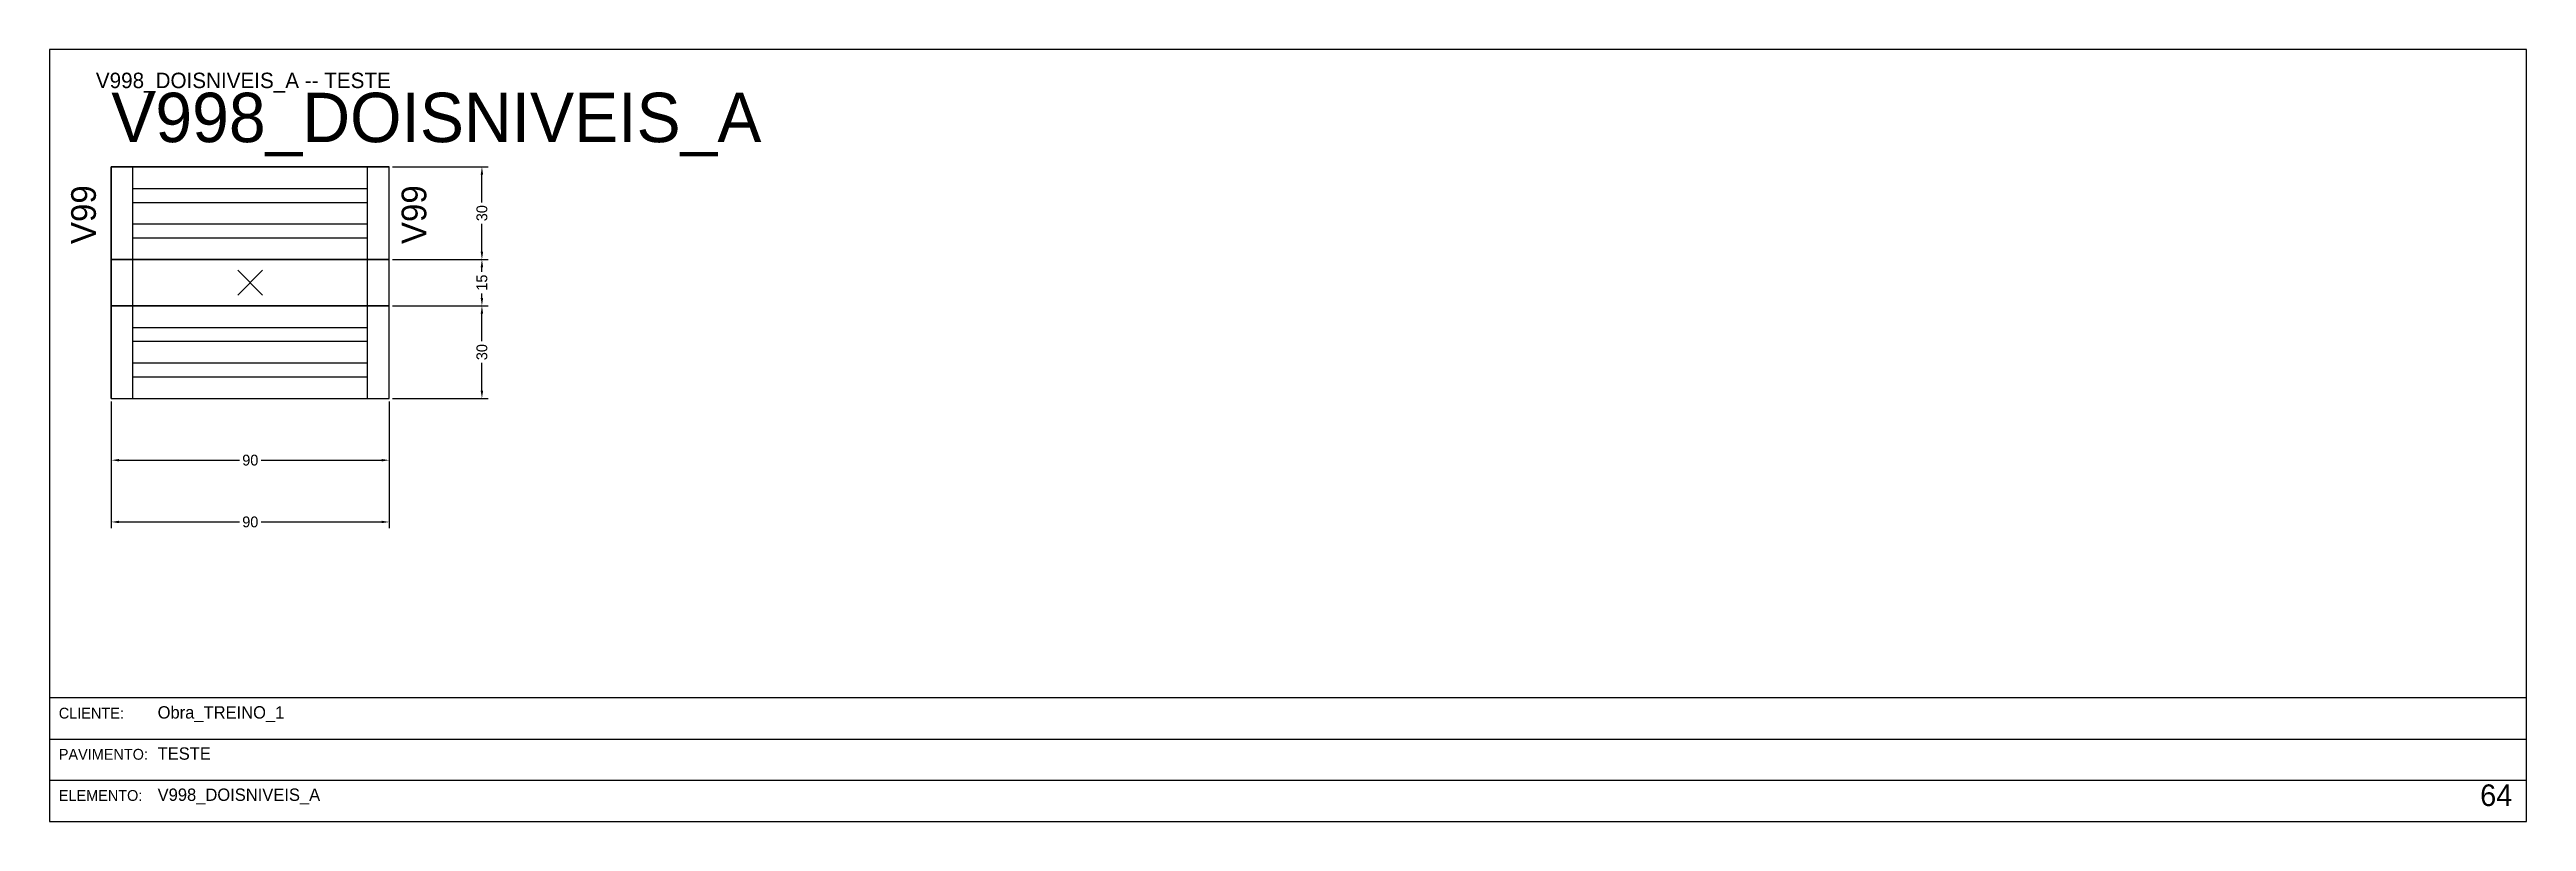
# Model space of a CAD drawing. Header units: metres. Extents: x 0 to 3268, y -4496 to 124.
# Drawn here: x 2466 to 3268, y -4256 to -4006 of the extents above; entities that cross this region are included whole.
import ezdxf

# ---------------------------------------------------------------- set-up
doc = ezdxf.new("R2010")
doc.units = ezdxf.units.M
for name, color, linetype in [('5', 5, 'Continuous'), ('BORDA_CELULA', 9, 'Continuous'), ('CARIMBO', 9, 'Continuous'), ('COTA', 241, 'Continuous'), ('NOMENCLATURA', 7, 'Continuous'), ('Painéis', 200, 'Continuous'), ('SARR_2.2x7', 40, 'Continuous')]:
    doc.layers.add(name, color=color, linetype=linetype)
doc.dimstyles.new('COTA', dxfattribs={"dimtxt": 3.5, "dimasz": 2.5, "dimexe": 2, "dimexo": 1, "dimgap": 0.9, "dimtad": 1, "dimdec": 0, "dimrnd": 1, "dimcen": 2.5, "dimclrd": 4, "dimclre": 4, "dimclrt": 4, "dimazin": 3, "dimtfac": 1, "dimtmove": 0, "dimatfit": 3})

msp = doc.modelspace()

# ---------------------------------------------------------------- texts
at = {"layer": '5'}
for p in [(2481, -4069), (2588, -4069)]:
    msp.add_text('V99', height=8, rotation=90, dxfattribs=at).set_placement(p)
at = {"layer": 'CARIMBO', "color": 2}
for s, p in [('Obra_TREINO_1', (2501, -4222.67)), ('TESTE', (2501, -4236)), ('V998_DOISNIVEIS_A', (2501, -4249.33))]:
    msp.add_text(s, height=4, dxfattribs=at).set_placement(p)
at = {"layer": 'CARIMBO', "color": 9}
for s, p in [('CLIENTE:', (2469, -4222.67)), ('PAVIMENTO:', (2469, -4236)), ('ELEMENTO:', (2469, -4249.33))]:
    msp.add_text(s, height=3.5, dxfattribs=at).set_placement(p)
at = {"layer": 'CARIMBO', "color": 3}
msp.add_text('64', height=7, dxfattribs=at).set_placement((3253, -4251))
at = {"layer": 'NOMENCLATURA'}
for s, height, p in [('V998_DOISNIVEIS_A -- TESTE', 5, (2481, -4018.5)), ('V998_DOISNIVEIS_A', 16, (2486, -4036))]:
    msp.add_text(s, height=height, dxfattribs=at).set_placement(p)

# ---------------------------------------------------------------- blocks, each defined once
blk = doc.blocks.new('_CLOSEDFILLED')
at = {"color": 0, "linetype": 'BYBLOCK'}
blk.add_solid([(-1, 0.16), (0, 0), (-1, -0.16)], dxfattribs=at)
blk = doc.blocks.new('*D582')
at = {"color": 4}
for p, q in [((2486, -4120), (2486, -4141)), ((2576, -4120), (2576, -4141)), ((2488.5, -4139), (2527.5, -4139)), ((2534.5, -4139), (2573.5, -4139))]:
    blk.add_line(p, q, dxfattribs=at)
at = {"layer": 'Defpoints'}
for p in [(2486, -4119), (2576, -4119), (2486, -4139)]:
    blk.add_point(p, dxfattribs=at)
at = {"layer": 'COTA', "color": 4, "xscale": 2.5, "yscale": 2.5, "rotation": 180}
blk.add_blockref('_CLOSEDFILLED', (2486, -4139), dxfattribs=at)
at = {"layer": 'COTA', "color": 4, "xscale": 2.5, "yscale": 2.5}
blk.add_blockref('_CLOSEDFILLED', (2576, -4139), dxfattribs=at)
at = {"layer": 'COTA', "color": 4, "insert": (2531, -4139), "char_height": 3.5, "attachment_point": 5}
blk.add_mtext('90', dxfattribs=at)
blk = doc.blocks.new('*D583')
at = {"color": 4}
for p, q in [((2486, -4120), (2486, -4161)), ((2576, -4120), (2576, -4161)), ((2488.5, -4159), (2527.5, -4159)), ((2534.5, -4159), (2573.5, -4159))]:
    blk.add_line(p, q, dxfattribs=at)
at = {"layer": 'Defpoints'}
for p in [(2486, -4119), (2576, -4119), (2486, -4159)]:
    blk.add_point(p, dxfattribs=at)
at = {"layer": 'COTA', "color": 4, "xscale": 2.5, "yscale": 2.5, "rotation": 180}
blk.add_blockref('_CLOSEDFILLED', (2486, -4159), dxfattribs=at)
at = {"layer": 'COTA', "color": 4, "xscale": 2.5, "yscale": 2.5}
blk.add_blockref('_CLOSEDFILLED', (2576, -4159), dxfattribs=at)
at = {"layer": 'COTA', "color": 4, "insert": (2531, -4159), "char_height": 3.5, "attachment_point": 5}
blk.add_mtext('90', dxfattribs=at)
blk = doc.blocks.new('*D584')
at = {"color": 4}
for p, q in [((2577, -4089), (2608, -4089)), ((2606, -4100.5), (2606, -4091.5)), ((2606, -4116.5), (2606, -4107.5)), ((2577, -4119), (2608, -4119))]:
    blk.add_line(p, q, dxfattribs=at)
at = {"layer": 'Defpoints'}
for p in [(2576, -4089), (2576, -4119), (2606, -4119)]:
    blk.add_point(p, dxfattribs=at)
at = {"layer": 'COTA', "color": 4, "xscale": 2.5, "yscale": 2.5}
for p, rotation in [((2606, -4089), 90), ((2606, -4119), 270)]:
    blk.add_blockref('_CLOSEDFILLED', p, dxfattribs=dict(at, rotation=rotation))
at = {"layer": 'COTA', "color": 4, "insert": (2606, -4104), "char_height": 3.5, "attachment_point": 5, "rotation": 90}
blk.add_mtext('30', dxfattribs=at)
blk = doc.blocks.new('*D585')
at = {"color": 4}
for p, q in [((2577, -4044), (2608, -4044)), ((2606, -4055.5), (2606, -4046.5)), ((2606, -4071.5), (2606, -4062.5)), ((2577, -4074), (2608, -4074))]:
    blk.add_line(p, q, dxfattribs=at)
at = {"layer": 'Defpoints'}
for p in [(2576, -4044), (2576, -4074), (2606, -4074)]:
    blk.add_point(p, dxfattribs=at)
at = {"layer": 'COTA', "color": 4, "xscale": 2.5, "yscale": 2.5}
for p, rotation in [((2606, -4044), 90), ((2606, -4074), 270)]:
    blk.add_blockref('_CLOSEDFILLED', p, dxfattribs=dict(at, rotation=rotation))
at = {"layer": 'COTA', "color": 4, "insert": (2606, -4059), "char_height": 3.5, "attachment_point": 5, "rotation": 90}
blk.add_mtext('30', dxfattribs=at)
blk = doc.blocks.new('*D586')
at = {"color": 4}
for p, q in [((2577, -4074), (2608, -4074)), ((2606, -4078), (2606, -4076.5)), ((2577, -4089), (2608, -4089)), ((2606, -4086.5), (2606, -4085))]:
    blk.add_line(p, q, dxfattribs=at)
at = {"layer": 'Defpoints'}
for p in [(2576, -4074), (2576, -4089), (2606, -4089)]:
    blk.add_point(p, dxfattribs=at)
at = {"layer": 'COTA', "color": 4, "xscale": 2.5, "yscale": 2.5}
for p, rotation in [((2606, -4074), 90), ((2606, -4089), 270)]:
    blk.add_blockref('_CLOSEDFILLED', p, dxfattribs=dict(at, rotation=rotation))
at = {"layer": 'COTA', "color": 4, "insert": (2606, -4081.5), "char_height": 3.5, "attachment_point": 5, "rotation": 90}
blk.add_mtext('15', dxfattribs=at)

# ---------------------------------------------------------------- dimensions: what is measured, and where the dimension line sits
at = {"layer": 'COTA'}
for base, p1, p2, picture, middle in [((2606, -4074), (2576, -4074), (2576, -4044), '*D585', (2606, -4059)), ((2606, -4089), (2576, -4089), (2576, -4074), '*D586', (2606, -4081.5)), ((2606, -4119), (2576, -4119), (2576, -4089), '*D584', (2606, -4104))]:
    dim = msp.add_linear_dim(base=base, p1=p1, p2=p2, angle=90, dimstyle='COTA', dxfattribs=at)
    dim.commit()
    dim.dimension.update_dxf_attribs({"geometry": picture, "text_midpoint": middle})
for base, picture, middle in [((2486, -4139), '*D582', (2531, -4139)), ((2486, -4159), '*D583', (2531, -4159))]:
    dim = msp.add_linear_dim(base=base, p1=(2486, -4119), p2=(2576, -4119), dimstyle='COTA', dxfattribs=at)
    dim.commit()
    dim.dimension.update_dxf_attribs({"geometry": picture, "text_midpoint": middle})

# ---------------------------------------------------------------- linework, layer by layer
at = {"layer": 'BORDA_CELULA'}
for points in [[(2466, -4256), (3268, -4256), (3268, -4006), (2466, -4006)], [(2466, -4256), (3268, -4256), (3268, -4216), (2466, -4216)]]:
    msp.add_lwpolyline(points, close=True, dxfattribs=at)
at = {"layer": 'CARIMBO'}
for p, q in [((2466, -4229.33), (3268, -4229.33)), ((2466, -4242.67), (3268, -4242.67)), ((2466, -4256), (3268, -4256))]:
    msp.add_line(p, q, dxfattribs=at)
at = {"layer": 'COTA'}
for p, q in [((2527, -4085.5), (2535, -4077.5)), ((2535, -4085.5), (2527, -4077.5))]:
    msp.add_line(p, q, dxfattribs=at)
msp.add_lwpolyline([(2486, -4089), (2576, -4089), (2576, -4074), (2486, -4074), (2486, -4089)], dxfattribs=at)
at = {"layer": 'Painéis'}
for points in [[(2486, -4119), (2486, -4044)], [(2486, -4044), (2576, -4044)], [(2486, -4074), (2576, -4074), (2576, -4044), (2486, -4044), (2486, -4074)], [(2576, -4119), (2576, -4044)], [(2486, -4119), (2576, -4119), (2576, -4089), (2486, -4089), (2486, -4119)], [(2486, -4119), (2576, -4119)]]:
    msp.add_lwpolyline(points, dxfattribs=at)
at = {"layer": 'SARR_2.2x7'}
for points in [[(2493, -4119), (2493, -4044)], [(2569, -4119), (2569, -4044)], [(2493, -4051), (2569, -4051)], [(2493, -4055.5), (2569, -4055.5)], [(2493, -4062.5), (2569, -4062.5)], [(2493, -4067), (2569, -4067)], [(2493, -4096), (2569, -4096)], [(2493, -4100.5), (2569, -4100.5)], [(2493, -4107.5), (2569, -4107.5)], [(2493, -4112), (2569, -4112)]]:
    msp.add_lwpolyline(points, dxfattribs=at)

msp.set_redraw_order([(e.dxf.handle, doc.entitydb.next_handle()) for e in msp.query("TEXT MTEXT ATTDEF DIMENSION ARC_DIMENSION")])  # texts and dimensions are drawn at this point

doc.saveas('drawing.dxf')
